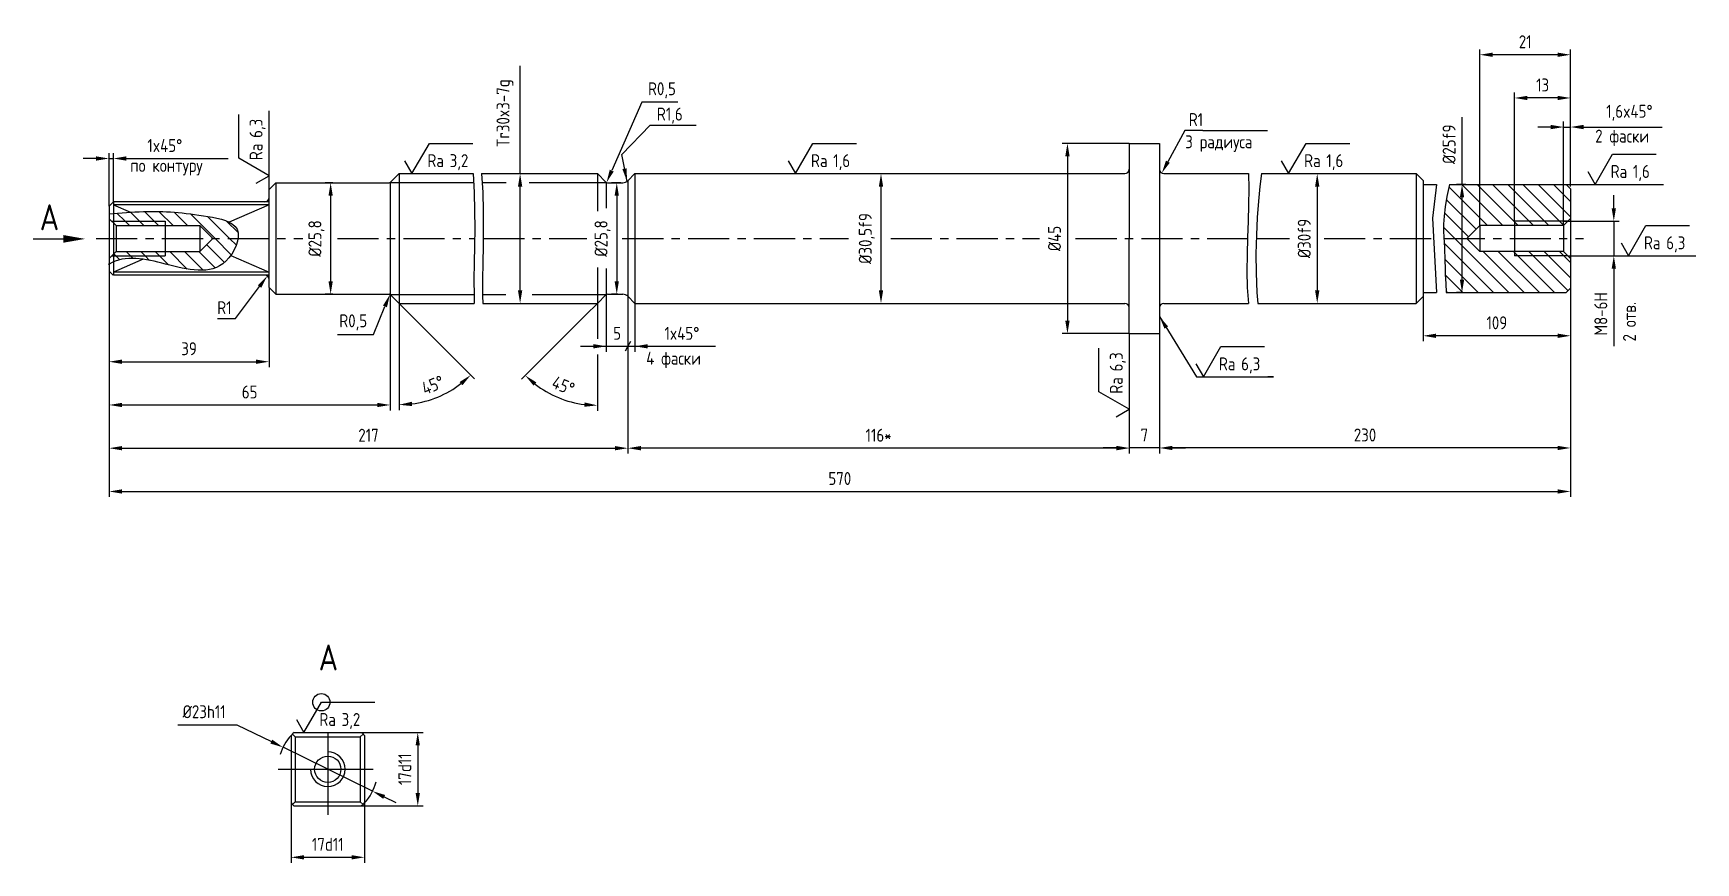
# Model space of a CAD drawing. Header units: millimetres. Extents: x 5258 to 5643, y 651 to 843.
import ezdxf
from ezdxf.enums import TextEntityAlignment as Align

# ---------------------------------------------------------------- set-up
doc = ezdxf.new("R2010")
doc.units = ezdxf.units.MM
doc.header["$LTSCALE"] = 0.6
doc.linetypes.add('CENTER', pattern=[50.8, 31.75, -6.35, 6.35, -6.35])
for name, color, linetype in [('Bord', 1, 'Continuous'), ('Cen', 5, 'CENTER'), ('Cont', 6, 'Continuous'), ('Dim', 7, 'Continuous'), ('HATCH', 2, 'Continuous'), ('Text', 3, 'Continuous'), ('Textb', 6, 'Continuous')]:
    doc.layers.add(name, color=color, linetype=linetype)
doc.styles.add('Style1', font='romans.shx', dxfattribs={"width": 0.8})
doc.dimstyles.new('DIA', dxfattribs={"dimtxt": 3, "dimasz": 3, "dimexe": 0.18, "dimexo": 0.0625, "dimgap": 1, "dimtad": 1, "dimtih": 1, "dimtoh": 1, "dimdec": 1, "dimtxsty": 'Style1', "dimcen": 0, "dimclrt": 3, "dimadec": 0, "dimazin": 0, "dimtfac": 1, "dimtdec": 1, "dimtmove": 0, "dimatfit": 3, "dimfxl": 1, "dimtolj": 1, "dimarcsym": 0})
doc.dimstyles.new('LIN1', dxfattribs={"dimtxt": 3, "dimasz": 3, "dimexe": 1.25, "dimexo": 0, "dimgap": 1.5, "dimtad": 1, "dimdec": 1, "dimdsep": 46, "dimtxsty": 'Style1', "dimcen": 2.5, "dimclrt": 3, "dimadec": 0, "dimazin": 0, "dimtfac": 1, "dimtdec": 1, "dimtmove": 0, "dimatfit": 3, "dimfxl": 1, "dimarcsym": 0})

msp = doc.modelspace()

# ---------------------------------------------------------------- texts
at = {"color": 3, "linetype": 'ByBlock', "char_height": 3, "attachment_point": 5, "style": 'Style1'}
for s, insert in [('5', (5393.27, 773.19)), ('1x45°', (5408.27, 773.19))]:
    msp.add_mtext(s, dxfattribs=dict(at, insert=insert))
at = {"layer": 'Text', "style": 'Style1', "width": 0.8}
for s, p in [('R1,6', (5402.47, 822.39)), ('2 фаски', (5619.58, 817.31)), ('3 радиуса', (5524.72, 815.98)), ('по контуру', (5280.63, 810.52)), ('4 фаски', (5400.01, 765.93))]:
    msp.add_text(s, height=3, dxfattribs=at).set_placement(p)
msp.add_text('2 отв.', height=3, rotation=90, dxfattribs=at).set_placement((5629, 771.31))
at = {"layer": 'Textb', "style": 'Style1', "width": 0.8}
msp.add_attdef('А', text='А', height=6, dxfattribs=at).set_placement((5328.72, 695.22), align=Align.RIGHT)

# ---------------------------------------------------------------- blocks, each defined once
blk = doc.blocks.new('*D7')
at = {"layer": 'Dim', "color": 0, "lineweight": -2, "transparency": 16777216}
for p, q in [((5291.66, 682.67), (5305.28, 682.67)), ((5305.28, 682.67), (5313.27, 678.76)), ((5336.69, 667.29), (5315.97, 677.44)), ((5339.38, 665.97), (5342.08, 664.65))]:
    blk.add_line(p, q, dxfattribs=at)
at = {"layer": 'Dim', "color": 0, "transparency": 16777216}
for points in [[(5313.49, 679.21), (5313.05, 678.31), (5315.97, 677.44)], [(5339.6, 666.42), (5339.16, 665.52), (5336.69, 667.29)]]:
    blk.add_solid(points, dxfattribs=at)
at = {"layer": 'Dim', "color": 3, "transparency": 16777216, "insert": (5297.72, 685.67), "char_height": 3, "attachment_point": 5, "style": 'Style1'}
blk.add_mtext('%%c23h11', dxfattribs=at)
blk = doc.blocks.new('*D8')
at = {"layer": 'Dim', "color": 0, "lineweight": -2, "transparency": 16777216}
for p, q in [((5334.13, 680.87), (5348.4, 680.87)), ((5347.15, 677.87), (5347.15, 666.87)), ((5334.13, 663.87), (5348.4, 663.87))]:
    blk.add_line(p, q, dxfattribs=at)
at = {"layer": 'Dim', "color": 0, "transparency": 16777216}
for points in [[(5346.65, 677.87), (5347.65, 677.87), (5347.15, 680.87)], [(5346.65, 666.87), (5347.65, 666.87), (5347.15, 663.87)]]:
    blk.add_solid(points, dxfattribs=at)
at = {"layer": 'Dim', "color": 3, "transparency": 16777216, "insert": (5344.15, 672.37), "char_height": 3, "attachment_point": 5, "rotation": 90, "style": 'Style1'}
blk.add_mtext('17d11', dxfattribs=at)
blk = doc.blocks.new('*D9')
at = {"layer": 'Dim', "color": 0, "lineweight": -2, "transparency": 16777216}
for p, q in [((5317.83, 664.57), (5317.83, 650.75)), ((5334.83, 664.57), (5334.83, 650.75)), ((5320.83, 652), (5331.83, 652))]:
    blk.add_line(p, q, dxfattribs=at)
at = {"layer": 'Dim', "color": 0, "transparency": 16777216}
for points in [[(5320.83, 652.5), (5320.83, 651.5), (5317.83, 652)], [(5331.83, 652.5), (5331.83, 651.5), (5334.83, 652)]]:
    blk.add_solid(points, dxfattribs=at)
at = {"layer": 'Dim', "color": 3, "transparency": 16777216, "insert": (5326.33, 655), "char_height": 3, "attachment_point": 5, "style": 'Style1'}
blk.add_mtext('17d11', dxfattribs=at)
blk = doc.blocks.new('A$C6CF913E7')
at = {"layer": 'Text'}
blk.add_circle((0, 0), 2, dxfattribs=at)
blk = doc.blocks.new('SHERISO_06')
at = {"layer": 'Text'}
blk.add_line((4.04, 7), (16.39, 7), dxfattribs=at)
blk.add_lwpolyline([(-1.73, 3), (0, 0), (4.04, 7)], dxfattribs=at)
blk.add_blockref('A$C6CF913E7', (4.04, 7))
at = {"layer": 'Text', "style": 'Style1', "width": 0.8}
blk.add_text('Ra', height=3, dxfattribs=at).set_placement((3.58, 1.5))
blk.add_attdef('12,5', (8.73, 1.5), '', height=3, dxfattribs=at)
blk = doc.blocks.new('SHERISO_03')
at = {"layer": 'Text'}
blk.add_line((4.04, 7), (14.12, 7), dxfattribs=at)
blk.add_lwpolyline([(-1.73, 3), (0, 0), (4.04, 7)], dxfattribs=at)
at = {"layer": 'Text', "style": 'Style1', "width": 0.8}
blk.add_text('Ra', height=3, dxfattribs=at).set_placement((3.58, 1.5))
blk.add_attdef('6,3', (8.73, 1.5), '', height=3, dxfattribs=at)
blk = doc.blocks.new('*D10')
at = {"layer": 'Dim', "color": 0, "lineweight": -2, "transparency": 16777216}
for p, q in [((5275.73, 787.58), (5275.73, 735.36)), ((5613.88, 746.67), (5613.88, 735.36)), ((5278.73, 736.61), (5610.88, 736.61))]:
    blk.add_line(p, q, dxfattribs=at)
at = {"layer": 'Dim', "color": 0, "transparency": 16777216}
for points in [[(5278.73, 737.11), (5278.73, 736.11), (5275.73, 736.61)], [(5610.88, 737.11), (5610.88, 736.11), (5613.88, 736.61)]]:
    blk.add_solid(points, dxfattribs=at)
at = {"layer": 'Dim', "color": 3, "transparency": 16777216, "insert": (5444.8, 739.61), "char_height": 3, "attachment_point": 5, "style": 'Style1'}
blk.add_mtext('570', dxfattribs=at)
blk = doc.blocks.new('*D11')
at = {"layer": 'Dim', "color": 0, "lineweight": -2, "transparency": 16777216}
for p, q in [((5518.77, 773.12), (5518.77, 745.42)), ((5613.88, 772.62), (5613.88, 745.42)), ((5610.88, 746.67), (5521.77, 746.67))]:
    blk.add_line(p, q, dxfattribs=at)
at = {"layer": 'Dim', "color": 0, "transparency": 16777216}
for points in [[(5521.77, 747.17), (5521.77, 746.17), (5518.77, 746.67)], [(5610.88, 747.17), (5610.88, 746.17), (5613.88, 746.67)]]:
    blk.add_solid(points, dxfattribs=at)
at = {"layer": 'Dim', "color": 3, "transparency": 16777216, "insert": (5566.32, 749.67), "char_height": 3, "attachment_point": 5, "style": 'Style1'}
blk.add_mtext('230', dxfattribs=at)
blk = doc.blocks.new('*D12')
at = {"layer": 'Dim', "color": 0, "lineweight": -2, "transparency": 16777216}
for p, q in [((5511.77, 817.12), (5496.22, 817.12)), ((5497.47, 814.12), (5497.47, 776.12)), ((5511.77, 773.12), (5496.22, 773.12))]:
    blk.add_line(p, q, dxfattribs=at)
at = {"layer": 'Dim', "color": 0, "transparency": 16777216}
for points in [[(5496.97, 814.12), (5497.97, 814.12), (5497.47, 817.12)], [(5496.97, 776.12), (5497.97, 776.12), (5497.47, 773.12)]]:
    blk.add_solid(points, dxfattribs=at)
at = {"layer": 'Dim', "color": 3, "transparency": 16777216, "insert": (5494.47, 795.12), "char_height": 3, "attachment_point": 5, "rotation": 90, "style": 'Style1'}
blk.add_mtext('%%C45', dxfattribs=at)
blk = doc.blocks.new('*D13')
at = {"layer": 'Dim', "color": 0, "lineweight": -2, "transparency": 16777216}
for p, q in [((5453.58, 810.12), (5455.58, 810.12)), ((5454.33, 807.12), (5454.33, 783.12)), ((5453.58, 780.12), (5455.58, 780.12))]:
    blk.add_line(p, q, dxfattribs=at)
at = {"layer": 'Dim', "color": 0, "transparency": 16777216}
for points in [[(5453.83, 807.12), (5454.83, 807.12), (5454.33, 810.12)], [(5453.83, 783.12), (5454.83, 783.12), (5454.33, 780.12)]]:
    blk.add_solid(points, dxfattribs=at)
at = {"layer": 'Dim', "color": 3, "transparency": 16777216, "insert": (5451.04, 795.12), "char_height": 3, "attachment_point": 5, "rotation": 90, "style": 'Style1'}
blk.add_mtext('%%C30,5f9', dxfattribs=at)
blk = doc.blocks.new('*D14')
at = {"layer": 'Dim', "color": 0, "lineweight": -2, "transparency": 16777216}
for p, q in [((5327.5, 808.03), (5325.74, 808.03)), ((5326.99, 805.03), (5326.99, 785.21)), ((5327.5, 782.21), (5325.74, 782.21))]:
    blk.add_line(p, q, dxfattribs=at)
at = {"layer": 'Dim', "color": 0, "transparency": 16777216}
for points in [[(5326.49, 805.03), (5327.49, 805.03), (5326.99, 808.03)], [(5326.49, 785.21), (5327.49, 785.21), (5326.99, 782.21)]]:
    blk.add_solid(points, dxfattribs=at)
at = {"layer": 'Dim', "color": 3, "transparency": 16777216, "insert": (5323.7, 795.12), "char_height": 3, "attachment_point": 5, "rotation": 90, "style": 'Style1'}
blk.add_mtext('%%C25,8', dxfattribs=at)
blk = doc.blocks.new('*D15')
at = {"layer": 'Dim', "color": 0, "lineweight": -2, "transparency": 16777216}
for p, q in [((5370.83, 810.12), (5370.83, 835.09)), ((5368.52, 810.12), (5372.08, 810.12)), ((5370.83, 783.12), (5370.83, 807.12)), ((5368.52, 780.12), (5372.08, 780.12))]:
    blk.add_line(p, q, dxfattribs=at)
at = {"layer": 'Dim', "color": 0, "transparency": 16777216}
for points in [[(5370.33, 807.12), (5371.33, 807.12), (5370.83, 810.12)], [(5370.33, 783.12), (5371.33, 783.12), (5370.83, 780.12)]]:
    blk.add_solid(points, dxfattribs=at)
at = {"layer": 'Dim', "color": 3, "transparency": 16777216, "insert": (5367.33, 824.1), "char_height": 3, "attachment_point": 5, "rotation": 90, "style": 'Style1'}
blk.add_mtext('Tr30x3-7g', dxfattribs=at)
blk = doc.blocks.new('RAZREZ14')
at = {"layer": 'Text'}
blk.add_lwpolyline([(-12, 0), (-5, 0)], dxfattribs=at)
blk.add_lwpolyline([(-12, 0), (-5, 0)], dxfattribs=at)
blk.add_lwpolyline([(0, 0, 0, 1.76, 0), (-5, 0, 1.76, 1.76, 0)], format="xyseb", dxfattribs=at)
blk.add_lwpolyline([(0, 0, 0, 1.76, 0), (-5, 0, 1.76, 1.76, 0)], format="xyseb", dxfattribs=at)
at = {"layer": 'Textb', "style": 'Style1', "width": 0.8}
blk.add_attdef('A', (-10.5, 2), '', height=6, dxfattribs=at)
blk = doc.blocks.new('*D16')
at = {"layer": 'Dim', "color": 0, "lineweight": -2, "transparency": 16777216}
for q in [(5342.82, 755.42), (5360.28, 762.65)]:
    blk.add_line((5342.82, 780.12), q, dxfattribs=at)
blk.add_arc((5342.82, 780.12), 23.45, 277.3359, 307.6641, dxfattribs=at)
at = {"layer": 'Dim', "color": 0, "transparency": 16777216}
for points in [[(5356.82, 761.93), (5357.48, 761.18), (5359.4, 763.54)], [(5345.85, 756.36), (5345.78, 757.36), (5342.82, 756.67)]]:
    blk.add_solid(points, dxfattribs=at)
at = {"layer": 'Dim', "color": 3, "transparency": 16777216, "insert": (5350.64, 761.23), "char_height": 3, "attachment_point": 5, "rotation": 22.5, "style": 'Style1'}
blk.add_mtext('45°', dxfattribs=at)
blk = doc.blocks.new('*D17')
at = {"layer": 'Dim', "color": 0, "lineweight": -2, "transparency": 16777216}
for p, q in [((5394.14, 808.02), (5391.94, 808.02)), ((5393.19, 805.02), (5393.19, 785.22)), ((5393.46, 782.22), (5391.94, 782.22))]:
    blk.add_line(p, q, dxfattribs=at)
at = {"layer": 'Dim', "color": 0, "transparency": 16777216}
for points in [[(5392.69, 805.02), (5393.69, 805.02), (5393.19, 808.02)], [(5392.69, 785.22), (5393.69, 785.22), (5393.19, 782.22)]]:
    blk.add_solid(points, dxfattribs=at)
at = {"layer": 'Dim', "color": 3, "transparency": 16777216, "insert": (5389.9, 795.12), "char_height": 3, "attachment_point": 5, "rotation": 90, "style": 'Style1'}
blk.add_mtext('%%C25,8', dxfattribs=at)
blk = doc.blocks.new('*D18')
at = {"layer": 'Dim', "color": 0, "lineweight": -2, "transparency": 16777216}
for p, q in [((5395.77, 781.72), (5395.77, 745.37)), ((5511.77, 773.12), (5511.77, 745.37)), ((5508.77, 746.62), (5398.77, 746.62))]:
    blk.add_line(p, q, dxfattribs=at)
at = {"layer": 'Dim', "color": 0, "transparency": 16777216}
for points in [[(5398.77, 747.12), (5398.77, 746.12), (5395.77, 746.62)], [(5508.77, 747.12), (5508.77, 746.12), (5511.77, 746.62)]]:
    blk.add_solid(points, dxfattribs=at)
at = {"layer": 'Dim', "color": 3, "transparency": 16777216, "insert": (5453.77, 749.62), "char_height": 3, "attachment_point": 5, "style": 'Style1'}
blk.add_mtext('116*', dxfattribs=at)
blk = doc.blocks.new('*D19')
at = {"layer": 'Dim', "color": 0, "lineweight": -2, "transparency": 16777216}
for p, q in [((5395.77, 781.72), (5395.77, 745.37)), ((5275.73, 756.62), (5275.73, 745.37)), ((5278.73, 746.62), (5392.77, 746.62))]:
    blk.add_line(p, q, dxfattribs=at)
at = {"layer": 'Dim', "color": 0, "transparency": 16777216}
for points in [[(5278.73, 747.12), (5278.73, 746.12), (5275.73, 746.62)], [(5392.77, 747.12), (5392.77, 746.12), (5395.77, 746.62)]]:
    blk.add_solid(points, dxfattribs=at)
at = {"layer": 'Dim', "color": 3, "transparency": 16777216, "insert": (5335.75, 749.62), "char_height": 3, "attachment_point": 5, "style": 'Style1'}
blk.add_mtext('217', dxfattribs=at)
blk = doc.blocks.new('*D20')
at = {"layer": 'Dim', "color": 0, "lineweight": -2, "transparency": 16777216}
for p, q in [((5340.77, 782.15), (5340.77, 755.37)), ((5275.73, 766.62), (5275.73, 755.37)), ((5278.73, 756.62), (5337.77, 756.62))]:
    blk.add_line(p, q, dxfattribs=at)
at = {"layer": 'Dim', "color": 0, "transparency": 16777216}
for points in [[(5278.73, 757.12), (5278.73, 756.12), (5275.73, 756.62)], [(5337.77, 757.12), (5337.77, 756.12), (5340.77, 756.62)]]:
    blk.add_solid(points, dxfattribs=at)
at = {"layer": 'Dim', "color": 3, "transparency": 16777216, "insert": (5308.25, 759.62), "char_height": 3, "attachment_point": 5, "style": 'Style1'}
blk.add_mtext('65', dxfattribs=at)
blk = doc.blocks.new('*D21')
at = {"layer": 'Dim', "color": 0, "lineweight": -2, "transparency": 16777216}
for p, q in [((5275.73, 787.58), (5275.73, 765.37)), ((5312.73, 783.81), (5312.73, 765.37)), ((5278.73, 766.62), (5309.73, 766.62))]:
    blk.add_line(p, q, dxfattribs=at)
at = {"layer": 'Dim', "color": 0, "transparency": 16777216}
for points in [[(5278.73, 767.12), (5278.73, 766.12), (5275.73, 766.62)], [(5309.73, 767.12), (5309.73, 766.12), (5312.73, 766.62)]]:
    blk.add_solid(points, dxfattribs=at)
at = {"layer": 'Dim', "color": 3, "transparency": 16777216, "insert": (5294.23, 769.62), "char_height": 3, "attachment_point": 5, "style": 'Style1'}
blk.add_mtext('39', dxfattribs=at)
blk = doc.blocks.new('*D22')
at = {"layer": 'Dim', "color": 0, "lineweight": -2, "transparency": 16777216}
for p, q in [((5511.77, 773.12), (5511.77, 745.42)), ((5518.77, 773.12), (5518.77, 745.42)), ((5508.77, 746.67), (5505.77, 746.67)), ((5518.77, 746.67), (5511.77, 746.67)), ((5521.77, 746.67), (5524.77, 746.67))]:
    blk.add_line(p, q, dxfattribs=at)
at = {"layer": 'Dim', "color": 0, "transparency": 16777216}
for points in [[(5508.77, 747.17), (5508.77, 746.17), (5511.77, 746.67)], [(5521.77, 747.17), (5521.77, 746.17), (5518.77, 746.67)]]:
    blk.add_solid(points, dxfattribs=at)
at = {"layer": 'Dim', "color": 3, "transparency": 16777216, "insert": (5515.27, 749.67), "char_height": 3, "attachment_point": 5, "style": 'Style1'}
blk.add_mtext('7', dxfattribs=at)
blk = doc.blocks.new('*D23')
at = {"layer": 'Dim', "color": 0, "lineweight": -2, "transparency": 16777216}
for p, q in [((5272.73, 813.62), (5269.73, 813.62)), ((5275.73, 802.62), (5275.73, 814.87)), ((5275.73, 813.62), (5276.73, 813.62)), ((5276.73, 803.62), (5276.73, 814.87)), ((5279.73, 813.62), (5294.53, 813.62))]:
    blk.add_line(p, q, dxfattribs=at)
at = {"layer": 'Dim', "color": 0, "transparency": 16777216}
for points in [[(5272.73, 814.12), (5272.73, 813.12), (5275.73, 813.62)], [(5279.73, 814.12), (5279.73, 813.12), (5276.73, 813.62)]]:
    blk.add_solid(points, dxfattribs=at)
at = {"layer": 'Dim', "color": 3, "transparency": 16777216, "insert": (5288.63, 816.62), "char_height": 3, "attachment_point": 5, "style": 'Style1'}
blk.add_mtext('1x45%%D', dxfattribs=at)
blk = doc.blocks.new('*D24')
at = {"layer": 'Dim', "color": 0, "lineweight": -2, "transparency": 16777216}
for p, q in [((5588.77, 807.62), (5588.77, 823.22)), ((5589.65, 807.62), (5587.52, 807.62)), ((5588.77, 785.62), (5588.77, 804.62)), ((5588.84, 782.62), (5587.52, 782.62))]:
    blk.add_line(p, q, dxfattribs=at)
at = {"layer": 'Dim', "color": 0, "transparency": 16777216}
for points in [[(5588.27, 804.62), (5589.27, 804.62), (5588.77, 807.62)], [(5588.27, 785.62), (5589.27, 785.62), (5588.77, 782.62)]]:
    blk.add_solid(points, dxfattribs=at)
at = {"layer": 'Dim', "color": 3, "transparency": 16777216, "insert": (5585.77, 816.92), "char_height": 3, "attachment_point": 5, "rotation": 90, "style": 'Style1'}
blk.add_mtext('%%C25f9', dxfattribs=at)
blk = doc.blocks.new('*D25')
at = {"layer": 'Dim', "color": 0, "lineweight": -2, "transparency": 16777216}
for p, q in [((5554.51, 810.12), (5556.51, 810.12)), ((5555.26, 807.12), (5555.26, 783.12)), ((5554.51, 780.12), (5556.51, 780.12))]:
    blk.add_line(p, q, dxfattribs=at)
at = {"layer": 'Dim', "color": 0, "transparency": 16777216}
for points in [[(5554.76, 807.12), (5555.76, 807.12), (5555.26, 810.12)], [(5554.76, 783.12), (5555.76, 783.12), (5555.26, 780.12)]]:
    blk.add_solid(points, dxfattribs=at)
at = {"layer": 'Dim', "color": 3, "transparency": 16777216, "insert": (5552.26, 795.12), "char_height": 3, "attachment_point": 5, "rotation": 90, "style": 'Style1'}
blk.add_mtext('%%C30f9', dxfattribs=at)
blk = doc.blocks.new('*D26')
at = {"layer": 'Dim', "color": 0, "lineweight": -2, "transparency": 16777216}
for p, q in [((5609.28, 820.9), (5606.28, 820.9)), ((5612.28, 798.12), (5612.28, 822.15)), ((5612.28, 820.9), (5613.88, 820.9)), ((5613.88, 807.12), (5613.88, 822.15)), ((5616.88, 820.9), (5635.05, 820.9))]:
    blk.add_line(p, q, dxfattribs=at)
at = {"layer": 'Dim', "color": 0, "transparency": 16777216}
for points in [[(5609.28, 821.4), (5609.28, 820.4), (5612.28, 820.9)], [(5616.88, 821.4), (5616.88, 820.4), (5613.88, 820.9)]]:
    blk.add_solid(points, dxfattribs=at)
at = {"layer": 'Dim', "color": 3, "transparency": 16777216, "insert": (5627.49, 824.19), "char_height": 3, "attachment_point": 5, "style": 'Style1'}
blk.add_mtext('1,6x45%%D', dxfattribs=at)
blk = doc.blocks.new('*D27')
at = {"layer": 'Dim', "color": 0, "lineweight": -2, "transparency": 16777216}
for p, q in [((5600.88, 799.12), (5600.88, 828.87)), ((5610.88, 827.62), (5603.88, 827.62)), ((5613.88, 817.62), (5613.88, 828.87))]:
    blk.add_line(p, q, dxfattribs=at)
at = {"layer": 'Dim', "color": 0, "transparency": 16777216}
for points in [[(5603.88, 828.12), (5603.88, 827.12), (5600.88, 827.62)], [(5610.88, 828.12), (5610.88, 827.12), (5613.88, 827.62)]]:
    blk.add_solid(points, dxfattribs=at)
at = {"layer": 'Dim', "color": 3, "transparency": 16777216, "insert": (5607.41, 830.62), "char_height": 3, "attachment_point": 5, "style": 'Style1'}
blk.add_mtext('13', dxfattribs=at)
blk = doc.blocks.new('*D28')
at = {"layer": 'Dim', "color": 0, "lineweight": -2, "transparency": 16777216}
for p, q in [((5592.88, 798.12), (5592.88, 838.87)), ((5613.88, 827.62), (5613.88, 838.87)), ((5610.88, 837.62), (5595.88, 837.62))]:
    blk.add_line(p, q, dxfattribs=at)
at = {"layer": 'Dim', "color": 0, "transparency": 16777216}
for points in [[(5595.88, 838.12), (5595.88, 837.12), (5592.88, 837.62)], [(5610.88, 838.12), (5610.88, 837.12), (5613.88, 837.62)]]:
    blk.add_solid(points, dxfattribs=at)
at = {"layer": 'Dim', "color": 3, "transparency": 16777216, "insert": (5603.38, 840.62), "char_height": 3, "attachment_point": 5, "style": 'Style1'}
blk.add_mtext('21', dxfattribs=at)
blk = doc.blocks.new('*D29')
at = {"layer": 'Dim', "color": 0, "lineweight": -2, "transparency": 16777216}
for p, q in [((5623.88, 802.12), (5623.88, 805.12)), ((5612.28, 799.12), (5625.13, 799.12)), ((5623.88, 799.12), (5623.88, 791.12)), ((5613.28, 791.12), (5625.13, 791.12)), ((5623.88, 788.12), (5623.88, 770.23))]:
    blk.add_line(p, q, dxfattribs=at)
at = {"layer": 'Dim', "color": 0, "transparency": 16777216}
for points in [[(5623.38, 802.12), (5624.38, 802.12), (5623.88, 799.12)], [(5623.38, 788.12), (5624.38, 788.12), (5623.88, 791.12)]]:
    blk.add_solid(points, dxfattribs=at)
at = {"layer": 'Dim', "color": 3, "transparency": 16777216, "insert": (5620.88, 777.68), "char_height": 3, "attachment_point": 5, "rotation": 90, "style": 'Style1'}
blk.add_mtext('M8-6H', dxfattribs=at)
blk = doc.blocks.new('*D30')
at = {"layer": 'Dim', "color": 0, "lineweight": -2, "transparency": 16777216}
for p, q in [((5579.77, 781.72), (5579.77, 771.37)), ((5613.88, 783.62), (5613.88, 771.37)), ((5610.88, 772.62), (5582.77, 772.62))]:
    blk.add_line(p, q, dxfattribs=at)
at = {"layer": 'Dim', "color": 0, "transparency": 16777216}
for points in [[(5582.77, 773.12), (5582.77, 772.12), (5579.77, 772.62)], [(5610.88, 773.12), (5610.88, 772.12), (5613.88, 772.62)]]:
    blk.add_solid(points, dxfattribs=at)
at = {"layer": 'Dim', "color": 3, "transparency": 16777216, "insert": (5596.82, 775.62), "char_height": 3, "attachment_point": 5, "style": 'Style1'}
blk.add_mtext('109', dxfattribs=at)
blk = doc.blocks.new('*D33')
at = {"layer": 'Dim', "color": 0, "lineweight": -2, "transparency": 16777216}
for p, q in [((5305.01, 776.62), (5310.53, 784.02)), ((5300.81, 776.62), (5305.01, 776.62))]:
    blk.add_line(p, q, dxfattribs=at)
at = {"layer": 'Dim', "color": 0, "transparency": 16777216}
blk.add_solid([(5310.13, 784.31), (5310.93, 783.72), (5312.32, 786.42)], dxfattribs=at)
at = {"layer": 'Dim', "color": 3, "transparency": 16777216, "insert": (5302.41, 779.12), "char_height": 3, "attachment_point": 5, "style": 'Style1'}
blk.add_mtext('\\A1;R1', dxfattribs=at)
blk = doc.blocks.new('*D34')
at = {"layer": 'Dim', "color": 0, "lineweight": -2, "transparency": 16777216}
for p, q in [((5386.04, 777.45), (5371.14, 762.55)), ((5388.71, 768.26), (5388.71, 755.27))]:
    blk.add_line(p, q, dxfattribs=at)
blk.add_arc((5388.71, 780.12), 23.6, 232.2897, 262.7103, dxfattribs=at)
at = {"layer": 'Dim', "color": 0, "transparency": 16777216}
for points in [[(5373.95, 761.08), (5374.61, 761.83), (5372.03, 763.43)], [(5385.75, 757.21), (5385.68, 756.21), (5388.71, 756.52)]]:
    blk.add_solid(points, dxfattribs=at)
at = {"layer": 'Dim', "color": 3, "transparency": 16777216, "insert": (5380.83, 761.09), "char_height": 3, "attachment_point": 5, "rotation": 337.5, "style": 'Style1'}
blk.add_mtext('45°', dxfattribs=at)
blk = doc.blocks.new('*D35')
at = {"layer": 'Dim', "color": 0, "lineweight": -2, "transparency": 16777216}
for p, q in [((5336.88, 772.94), (5339.56, 779.4)), ((5328.56, 772.94), (5336.88, 772.94))]:
    blk.add_line(p, q, dxfattribs=at)
at = {"layer": 'Dim', "color": 0, "transparency": 16777216}
blk.add_solid([(5339.1, 779.59), (5340.02, 779.21), (5340.71, 782.17)], dxfattribs=at)
at = {"layer": 'Dim', "color": 3, "transparency": 16777216, "insert": (5332.22, 775.73), "char_height": 3, "attachment_point": 5, "style": 'Style1'}
blk.add_mtext('\\A1;R0,5', dxfattribs=at)
blk = doc.blocks.new('*D36')
at = {"layer": 'Dim', "color": 0, "lineweight": -2, "transparency": 16777216}
for p, q in [((5399, 826.62), (5392.03, 810.81)), ((5407.31, 826.62), (5399, 826.62))]:
    blk.add_line(p, q, dxfattribs=at)
at = {"layer": 'Dim', "color": 0, "transparency": 16777216}
blk.add_solid([(5391.57, 811.01), (5392.48, 810.6), (5390.82, 808.06)], dxfattribs=at)
at = {"layer": 'Dim', "color": 3, "transparency": 16777216, "insert": (5403.65, 829.4), "char_height": 3, "attachment_point": 5, "style": 'Style1'}
blk.add_mtext('\\A1;R0,5', dxfattribs=at)
blk = doc.blocks.new('*D37')
at = {"layer": 'Dim', "color": 0, "lineweight": -2, "transparency": 16777216}
for p, q in [((5524.6, 820.12), (5520.71, 812.88)), ((5528.8, 820.12), (5524.6, 820.12))]:
    blk.add_line(p, q, dxfattribs=at)
at = {"layer": 'Dim', "color": 0, "transparency": 16777216}
blk.add_solid([(5520.27, 813.12), (5521.15, 812.64), (5519.29, 810.24)], dxfattribs=at)
at = {"layer": 'Dim', "color": 3, "transparency": 16777216, "insert": (5527.2, 822.62), "char_height": 3, "attachment_point": 5, "style": 'Style1'}
blk.add_mtext('\\A1;R1', dxfattribs=at)

# ---------------------------------------------------------------- dimensions: what is measured, and where the dimension line sits
at = {"layer": 'Dim'}
for base, p1, p2, picture, middle in [((5592.88, 837.62), (5613.88, 827.62), (5592.88, 798.12), '*D28', (5603.38, 840.62)), ((5340.77, 756.62), (5275.73, 766.62), (5340.77, 782.15), '*D20', (5308.25, 759.62)), ((5511.77, 746.67), (5518.77, 773.12), (5511.77, 773.12), '*D22', (5515.27, 749.67))]:
    dim = msp.add_linear_dim(base=base, p1=p1, p2=p2, dimstyle='LIN1', dxfattribs=at)
    dim.commit()
    dim.dimension.update_dxf_attribs({"geometry": picture, "text_midpoint": middle})
for base, p1, p2, angle, text, picture, middle in [((5370.83, 810.12), (5368.52, 780.12), (5368.52, 810.12), 90, 'Tr30x3-7g', '*D15', (5370.83, 824.1)), ((5588.77, 782.62), (5589.65, 807.62), (5588.84, 782.62), 90, '%%C<>f9', '*D24', (5588.77, 816.92)), ((5623.88, 791.12), (5612.28, 799.12), (5613.28, 791.12), 270, 'M8-6H', '*D29', (5623.88, 777.68))]:
    dim = msp.add_linear_dim(base=base, p1=p1, p2=p2, angle=angle, text=text, dimstyle='LIN1', dxfattribs=at)
    dim.commit()
    dim.dimension.update_dxf_attribs({"geometry": picture, "text_midpoint": middle, "dimtype": 160})
for center, mpoint, picture, middle in [((5391.02, 808.52), (5390.82, 808.06), '*D36', (5399, 826.62)), ((5519.77, 811.12), (5519.29, 810.24), '*D37', (5524.6, 820.12)), ((5311.73, 785.62), (5312.32, 786.42), '*D33', (5305.01, 776.62)), ((5340.52, 781.71), (5340.71, 782.17), '*D35', (5336.88, 772.94))]:
    dim = msp.add_radius_dim(center=center, mpoint=mpoint, dimstyle='DIA', override={"dimtmove": 1}, dxfattribs=at)
    dim.commit()
    dim.dimension.update_dxf_attribs({"geometry": picture, "text_midpoint": middle, "dimtype": 164})
dim = msp.add_linear_dim(base=(5600.88, 827.62), p1=(5613.88, 817.62), p2=(5600.88, 799.12), dimstyle='LIN1', dxfattribs=at)
dim.commit()
dim.dimension.update_dxf_attribs({"geometry": '*D27', "text_midpoint": (5607.41, 827.62), "dimtype": 160})
for base, p1, p2, text, picture, middle in [((5613.88, 820.9), (5612.28, 798.12), (5613.88, 807.12), '1,6x45%%D', '*D26', (5627.49, 820.9)), ((5276.73, 813.62), (5275.73, 802.62), (5276.73, 803.62), '<>x45%%D', '*D23', (5288.63, 813.62))]:
    dim = msp.add_linear_dim(base=base, p1=p1, p2=p2, text=text, dimstyle='LIN1', dxfattribs=at)
    dim.commit()
    dim.dimension.update_dxf_attribs({"geometry": picture, "text_midpoint": middle, "dimtype": 160})
for base, p1, p2, text, picture, middle in [((5497.47, 773.12), (5511.77, 817.12), (5511.77, 773.12), '%%C45', '*D12', (5494.47, 795.12)), ((5326.99, 782.21), (5327.5, 808.03), (5327.5, 782.21), '%%C25,8', '*D14', (5323.7, 795.12)), ((5393.19, 782.22), (5394.14, 808.02), (5393.46, 782.22), '%%C25,8', '*D17', (5389.9, 795.12)), ((5454.33, 780.12), (5453.58, 810.12), (5453.58, 780.12), '%%C30,5f9', '*D13', (5451.04, 795.12)), ((5555.26, 780.12), (5554.51, 810.12), (5554.51, 780.12), '%%C30f9', '*D25', (5552.26, 795.12)), ((5347.15, 663.87), (5334.13, 680.87), (5334.13, 663.87), '<>d11', '*D8', (5344.15, 672.37))]:
    dim = msp.add_linear_dim(base=base, p1=p1, p2=p2, angle=90, text=text, dimstyle='LIN1', dxfattribs=at)
    dim.commit()
    dim.dimension.update_dxf_attribs({"geometry": picture, "text_midpoint": middle})
dim = msp.add_angular_dim_2l(base=(5348.89, 757.47), line1=((5342.82, 810.12), (5342.82, 780.12)), line2=((5342.82, 780.12), (5340.87, 782.07)), dimstyle='LIN1', override={"dimadec": 1, "dimazin": 2}, dxfattribs=at)
dim.commit()
dim.dimension.update_dxf_attribs({"geometry": '*D16', "text_midpoint": (5350.64, 761.23)})
dim = msp.add_linear_dim(base=(5613.88, 736.61), p1=(5275.73, 787.58), p2=(5613.88, 746.67), text='570', dimstyle='LIN1', override={"dimdec": 0}, dxfattribs=at)
dim.commit()
dim.dimension.update_dxf_attribs({"geometry": '*D10', "text_midpoint": (5444.8, 739.61)})
for base, p1, p2, text, picture, middle in [((5312.73, 766.62), (5275.73, 787.58), (5312.73, 783.81), '39', '*D21', (5294.23, 769.62)), ((5395.77, 746.62), (5275.73, 756.62), (5395.77, 781.72), '217', '*D19', (5335.75, 749.62)), ((5395.77, 746.62), (5511.77, 773.12), (5395.77, 781.72), '<>*', '*D18', (5453.77, 749.62)), ((5579.77, 772.62), (5613.88, 783.62), (5579.77, 781.72), '109', '*D30', (5596.82, 775.62)), ((5518.77, 746.67), (5613.88, 772.62), (5518.77, 773.12), '230', '*D11', (5566.32, 749.67)), ((5334.83, 652), (5317.83, 664.57), (5334.83, 664.57), '<>d11', '*D9', (5326.33, 655))]:
    dim = msp.add_linear_dim(base=base, p1=p1, p2=p2, text=text, dimstyle='LIN1', dxfattribs=at)
    dim.commit()
    dim.dimension.update_dxf_attribs({"geometry": picture, "text_midpoint": middle})
dim = msp.add_angular_dim_2l(base=(5376.91, 759.68), line1=((5388.71, 780.12), (5386.04, 777.45)), line2=((5388.71, 780.12), (5388.71, 768.26)), dimstyle='LIN1', dxfattribs=at)
dim.commit()
dim.dimension.update_dxf_attribs({"geometry": '*D34', "text_midpoint": (5380.83, 761.09)})
dim = msp.add_diameter_dim_2p(p1=(5336.69, 667.29), p2=(5315.97, 677.44), text='%%c23h11', dimstyle='LIN1', override={"dimtoh": 1}, dxfattribs=at)
dim.commit()
dim.dimension.update_dxf_attribs({"geometry": '*D7', "text_midpoint": (5297.72, 682.67), "dimtype": 163})

# ---------------------------------------------------------------- hatches: boundary and pattern name
at = {"layer": 'HATCH'}
h = msp.add_hatch(dxfattribs=at)
h.set_pattern_fill('ANSI31', color=256, scale=20, angle=90, style=0)
h.set_pattern_definition([(135, (2217.2369, -632.7556), (-1.767767, -1.767767), [])])
h.paths.add_polyline_path([(5600.88, 798.12), (5600.88, 799.12), (5613.28, 799.12), (5613.88, 799.72), (5613.88, 806.62), (5612.88, 807.62), (5585.84, 807.62), (5585.24, 804.84), (5584.83, 802.41), (5584.6, 800.28), (5584.49, 798.43), (5584.48, 796.82), (5584.53, 795.4), (5584.55, 795.12), (5589.88, 795.12), (5592.88, 798.12)])
h.paths.add_polyline_path([(5600.88, 799.12), (5600.88, 798.12), (5612.28, 798.12), (5613.28, 799.12)], flags=16)
h.paths.add_polyline_path([(5613.28, 791.12), (5612.28, 792.12), (5600.88, 792.12), (5600.88, 791.12)], flags=16)
h.paths.add_polyline_path([(5600.88, 791.12), (5600.88, 792.12), (5592.88, 792.12), (5589.88, 795.12), (5584.55, 795.12), (5584.61, 794.16), (5584.69, 793.04), (5584.74, 792), (5584.77, 790.96), (5584.8, 789.81), (5584.83, 788.46), (5584.89, 786.8), (5584.99, 784.73), (5585.11, 782.62), (5612.88, 782.62), (5613.88, 783.62), (5613.88, 790.52), (5613.28, 791.12)])
h = msp.add_hatch(dxfattribs=at)
h.set_pattern_fill('ANSI31', color=256, scale=0.75, angle=90, style=0)
edge = h.paths.add_edge_path()
edge.add_spline(control_points=[(5294.17, 800.85), (5292.78, 801.02), (5291.43, 801.15), (5290.12, 801.24)], knot_values=[14.709145, 14.709145, 14.709145, 14.709145, 18.809222, 18.809222, 18.809222, 18.809222], degree=3, periodic=0)
edge.add_spline(control_points=[(5290.12, 801.24), (5288.49, 801.35), (5286.89, 801.4), (5285.27, 801.39)], knot_values=[9.622255, 9.622255, 9.622255, 9.622255, 14.709145, 14.709145, 14.709145, 14.709145], degree=3, periodic=0)
edge.add_spline(control_points=[(5285.27, 801.39), (5284.73, 801.38), (5283.44, 801.36), (5282.13, 801.3), (5281.35, 801.25)], knot_values=[5.594628, 5.594628, 5.594628, 5.594628, 7.271359, 9.622255, 9.622255, 9.622255, 9.622255], degree=3, periodic=0)
edge.add_spline(control_points=[(5281.35, 801.25), (5281.12, 801.24), (5280.89, 801.23), (5280.67, 801.21)], knot_values=[4.906507, 4.906507, 4.906507, 4.906507, 5.594628, 5.594628, 5.594628, 5.594628], degree=3, periodic=0)
edge.add_spline(control_points=[(5280.67, 801.21), (5279.37, 801.13), (5278.05, 801.03), (5276.73, 800.92)], knot_values=[0.988386, 0.988386, 0.988386, 0.988386, 4.906507, 4.906507, 4.906507, 4.906507], degree=3, periodic=0)
edge.add_line((5276.73, 800.92), (5276.73, 799.1))
edge.add_line((5276.73, 799.1), (5288.73, 799.1))
edge.add_line((5288.73, 799.1), (5288.73, 798.1))
edge.add_line((5288.73, 798.1), (5296.73, 798.1))
edge.add_line((5296.73, 798.1), (5299.72, 795.11))
edge.add_line((5299.72, 795.11), (5305.57, 795.11))
edge.add_spline(control_points=[(5305.57, 795.11), (5305.58, 795.17), (5305.59, 795.23), (5305.6, 795.29)], knot_values=[32.468348, 32.468348, 32.468348, 32.468348, 32.648082, 32.648082, 32.648082, 32.648082], degree=3, periodic=0)
edge.add_spline(control_points=[(5305.6, 795.29), (5305.6, 795.32), (5305.6, 795.35), (5305.6, 795.38)], knot_values=[32.377873, 32.377873, 32.377873, 32.377873, 32.468348, 32.468348, 32.468348, 32.468348], degree=3, periodic=0)
edge.add_spline(control_points=[(5305.6, 795.38), (5305.61, 795.47), (5305.62, 795.55), (5305.62, 795.63)], knot_values=[32.12101, 32.12101, 32.12101, 32.12101, 32.377873, 32.377873, 32.377873, 32.377873], degree=3, periodic=0)
edge.add_spline(control_points=[(5305.62, 795.63), (5305.62, 795.7), (5305.62, 795.76), (5305.62, 795.83)], knot_values=[31.919833, 31.919833, 31.919833, 31.919833, 32.12101, 32.12101, 32.12101, 32.12101], degree=3, periodic=0)
edge.add_spline(control_points=[(5305.62, 795.83), (5305.62, 795.86), (5305.62, 795.9), (5305.62, 795.94)], knot_values=[31.798475, 31.798475, 31.798475, 31.798475, 31.919833, 31.919833, 31.919833, 31.919833], degree=3, periodic=0)
edge.add_spline(control_points=[(5305.62, 795.94), (5305.62, 795.98), (5305.62, 796.03), (5305.61, 796.07)], knot_values=[31.658931, 31.658931, 31.658931, 31.658931, 31.798475, 31.798475, 31.798475, 31.798475], degree=3, periodic=0)
edge.add_spline(control_points=[(5305.61, 796.07), (5305.61, 796.11), (5305.61, 796.14), (5305.61, 796.18)], knot_values=[31.542963, 31.542963, 31.542963, 31.542963, 31.658931, 31.658931, 31.658931, 31.658931], degree=3, periodic=0)
edge.add_spline(control_points=[(5305.61, 796.18), (5305.6, 796.23), (5305.6, 796.29), (5305.59, 796.34)], knot_values=[31.365368, 31.365368, 31.365368, 31.365368, 31.542963, 31.542963, 31.542963, 31.542963], degree=3, periodic=0)
edge.add_spline(control_points=[(5305.59, 796.34), (5305.58, 796.38), (5305.58, 796.43), (5305.57, 796.47)], knot_values=[31.218625, 31.218625, 31.218625, 31.218625, 31.365368, 31.365368, 31.365368, 31.365368], degree=3, periodic=0)
edge.add_spline(control_points=[(5305.57, 796.47), (5305.56, 796.5), (5305.56, 796.54), (5305.55, 796.57)], knot_values=[31.10815, 31.10815, 31.10815, 31.10815, 31.218625, 31.218625, 31.218625, 31.218625], degree=3, periodic=0)
edge.add_spline(control_points=[(5305.55, 796.57), (5305.54, 796.61), (5305.53, 796.65), (5305.52, 796.69)], knot_values=[30.964624, 30.964624, 30.964624, 30.964624, 31.10815, 31.10815, 31.10815, 31.10815], degree=3, periodic=0)
edge.add_spline(control_points=[(5305.52, 796.69), (5305.51, 796.74), (5305.5, 796.78), (5305.49, 796.82)], knot_values=[30.813654, 30.813654, 30.813654, 30.813654, 30.964624, 30.964624, 30.964624, 30.964624], degree=3, periodic=0)
edge.add_spline(control_points=[(5305.49, 796.82), (5305.48, 796.85), (5305.47, 796.88), (5305.46, 796.91)], knot_values=[30.70687, 30.70687, 30.70687, 30.70687, 30.813654, 30.813654, 30.813654, 30.813654], degree=3, periodic=0)
edge.add_spline(control_points=[(5305.46, 796.91), (5305.45, 796.95), (5305.44, 796.99), (5305.42, 797.03)], knot_values=[30.55731, 30.55731, 30.55731, 30.55731, 30.70687, 30.70687, 30.70687, 30.70687], degree=3, periodic=0)
edge.add_spline(control_points=[(5305.42, 797.03), (5305.41, 797.06), (5305.4, 797.08), (5305.39, 797.1)], knot_values=[30.466521, 30.466521, 30.466521, 30.466521, 30.55731, 30.55731, 30.55731, 30.55731], degree=3, periodic=0)
edge.add_spline(control_points=[(5305.39, 797.1), (5305.37, 797.15), (5305.36, 797.19), (5305.34, 797.23)], knot_values=[30.304935, 30.304935, 30.304935, 30.304935, 30.466521, 30.466521, 30.466521, 30.466521], degree=3, periodic=0)
edge.add_spline(control_points=[(5305.34, 797.23), (5305.33, 797.24), (5305.33, 797.25), (5305.32, 797.26), (5305.32, 797.26)], knot_values=[30.26274, 30.26274, 30.26274, 30.26274, 30.281284, 30.304935, 30.304935, 30.304935, 30.304935], degree=3, periodic=0)
edge.add_spline(control_points=[(5305.32, 797.26), (5305.3, 797.32), (5305.27, 797.37), (5305.24, 797.42)], knot_values=[30.059803, 30.059803, 30.059803, 30.059803, 30.26274, 30.26274, 30.26274, 30.26274], degree=3, periodic=0)
edge.add_spline(control_points=[(5305.24, 797.42), (5305.23, 797.43), (5305.23, 797.44), (5305.22, 797.45)], knot_values=[30.00798, 30.00798, 30.00798, 30.00798, 30.059803, 30.059803, 30.059803, 30.059803], degree=3, periodic=0)
edge.add_spline(control_points=[(5305.22, 797.45), (5305.19, 797.5), (5305.16, 797.55), (5305.13, 797.6)], knot_values=[29.807272, 29.807272, 29.807272, 29.807272, 30.00798, 30.00798, 30.00798, 30.00798], degree=3, periodic=0)
edge.add_spline(control_points=[(5305.13, 797.6), (5305.11, 797.62), (5305.1, 797.64), (5305.08, 797.66)], knot_values=[29.712481, 29.712481, 29.712481, 29.712481, 29.807272, 29.807272, 29.807272, 29.807272], degree=3, periodic=0)
edge.add_spline(control_points=[(5305.08, 797.66), (5305.06, 797.7), (5305.03, 797.74), (5305, 797.77)], knot_values=[29.553469, 29.553469, 29.553469, 29.553469, 29.712481, 29.712481, 29.712481, 29.712481], degree=3, periodic=0)
edge.add_spline(control_points=[(5305, 797.77), (5304.98, 797.8), (5304.97, 797.82), (5304.95, 797.84)], knot_values=[29.456084, 29.456084, 29.456084, 29.456084, 29.553469, 29.553469, 29.553469, 29.553469], degree=3, periodic=0)
edge.add_spline(control_points=[(5304.95, 797.84), (5304.91, 797.89), (5304.86, 797.94), (5304.82, 797.98)], knot_values=[29.229188, 29.229188, 29.229188, 29.229188, 29.456084, 29.456084, 29.456084, 29.456084], degree=3, periodic=0)
edge.add_spline(control_points=[(5304.82, 797.98), (5304.8, 798), (5304.79, 798.01), (5304.78, 798.03)], knot_values=[29.161971, 29.161971, 29.161971, 29.161971, 29.229188, 29.229188, 29.229188, 29.229188], degree=3, periodic=0)
edge.add_spline(control_points=[(5304.78, 798.03), (5304.74, 798.07), (5304.7, 798.1), (5304.66, 798.14)], knot_values=[28.97353, 28.97353, 28.97353, 28.97353, 29.161971, 29.161971, 29.161971, 29.161971], degree=3, periodic=0)
edge.add_spline(control_points=[(5304.66, 798.14), (5304.64, 798.15), (5304.63, 798.17), (5304.61, 798.18)], knot_values=[28.904307, 28.904307, 28.904307, 28.904307, 28.97353, 28.97353, 28.97353, 28.97353], degree=3, periodic=0)
edge.add_spline(control_points=[(5304.61, 798.18), (5304.56, 798.23), (5304.5, 798.28), (5304.44, 798.33)], knot_values=[28.651804, 28.651804, 28.651804, 28.651804, 28.904307, 28.904307, 28.904307, 28.904307], degree=3, periodic=0)
edge.add_spline(control_points=[(5304.44, 798.33), (5304.43, 798.34), (5304.42, 798.34), (5304.41, 798.35)], knot_values=[28.61182, 28.61182, 28.61182, 28.61182, 28.651804, 28.651804, 28.651804, 28.651804], degree=3, periodic=0)
edge.add_spline(control_points=[(5304.41, 798.35), (5304.33, 798.41), (5304.24, 798.48), (5304.16, 798.53)], knot_values=[28.268147, 28.268147, 28.268147, 28.268147, 28.61182, 28.61182, 28.61182, 28.61182], degree=3, periodic=0)
edge.add_spline(control_points=[(5304.16, 798.53), (5304.14, 798.54), (5304.13, 798.55), (5304.12, 798.56)], knot_values=[28.226198, 28.226198, 28.226198, 28.226198, 28.268147, 28.268147, 28.268147, 28.268147], degree=3, periodic=0)
edge.add_spline(control_points=[(5304.12, 798.56), (5304.05, 798.6), (5303.97, 798.65), (5303.9, 798.7)], knot_values=[27.944099, 27.944099, 27.944099, 27.944099, 28.226198, 28.226198, 28.226198, 28.226198], degree=3, periodic=0)
edge.add_spline(control_points=[(5303.9, 798.7), (5303.89, 798.7), (5303.89, 798.7), (5303.88, 798.7)], knot_values=[27.930676, 27.930676, 27.930676, 27.930676, 27.944099, 27.944099, 27.944099, 27.944099], degree=3, periodic=0)
edge.add_spline(control_points=[(5303.88, 798.7), (5303.76, 798.78), (5303.63, 798.85), (5303.49, 798.92)], knot_values=[27.471528, 27.471528, 27.471528, 27.471528, 27.930676, 27.930676, 27.930676, 27.930676], degree=3, periodic=0)
edge.add_spline(control_points=[(5303.49, 798.92), (5303.49, 798.92), (5303.49, 798.92), (5303.49, 798.92)], knot_values=[27.471524, 27.471524, 27.471524, 27.471524, 27.471528, 27.471528, 27.471528, 27.471528], degree=3, periodic=0)
edge.add_spline(control_points=[(5303.49, 798.92), (5303.3, 799.01), (5303.11, 799.09), (5302.9, 799.17)], knot_values=[26.845197, 26.845197, 26.845197, 26.845197, 27.471524, 27.471524, 27.471524, 27.471524], degree=3, periodic=0)
edge.add_spline(control_points=[(5302.9, 799.17), (5302.66, 799.27), (5302.41, 799.35), (5302.15, 799.43)], knot_values=[26.103598, 26.103598, 26.103598, 26.103598, 26.845197, 26.845197, 26.845197, 26.845197], degree=3, periodic=0)
edge.add_spline(control_points=[(5302.15, 799.43), (5301.85, 799.53), (5301.53, 799.62), (5301.21, 799.69)], knot_values=[25.229475, 25.229475, 25.229475, 25.229475, 26.103598, 26.103598, 26.103598, 26.103598], degree=3, periodic=0)
edge.add_spline(control_points=[(5301.21, 799.69), (5300.36, 799.9), (5298.85, 800.17), (5297.43, 800.4), (5296.87, 800.48)], knot_values=[21.367702, 21.367702, 21.367702, 21.367702, 23.676054, 25.229475, 25.229475, 25.229475, 25.229475], degree=3, periodic=0)
edge.add_spline(control_points=[(5296.87, 800.48), (5295.94, 800.62), (5295.05, 800.75), (5294.17, 800.85)], knot_values=[18.809222, 18.809222, 18.809222, 18.809222, 21.367702, 21.367702, 21.367702, 21.367702], degree=3, periodic=0)
h = msp.add_hatch(dxfattribs=at)
h.set_pattern_fill('ANSI31', color=256, scale=0.75, angle=90, style=0)
h.paths.add_polyline_path([(5288.73, 799.1), (5276.73, 799.1), (5276.73, 798.7), (5277.33, 798.1), (5288.73, 798.1)], flags=17)
h = msp.add_hatch(dxfattribs=at)
h.set_pattern_fill('ANSI31', color=256, scale=0.75, angle=90, style=0)
edge = h.paths.add_edge_path()
edge.add_spline(control_points=[(5303.88, 791.15), (5304.75, 792.36), (5305.4, 793.8), (5305.57, 795.11)], knot_values=[32.648082, 32.648082, 32.648082, 32.648082, 36.564441, 36.564441, 36.564441, 36.564441], degree=3, periodic=0)
edge.add_line((5305.57, 795.11), (5299.74, 795.11))
edge.add_line((5299.74, 795.11), (5296.73, 792.1))
edge.add_line((5296.73, 792.1), (5288.73, 792.1))
edge.add_line((5288.73, 792.1), (5288.73, 791.1))
edge.add_line((5288.73, 791.1), (5276.73, 791.1))
edge.add_line((5276.73, 791.1), (5276.73, 789.72))
edge.add_spline(control_points=[(5276.73, 789.72), (5278.84, 790.62), (5281.17, 790.66), (5283.63, 790.31)], knot_values=[56.924181, 56.924181, 56.924181, 56.924181, 64.016186, 64.016186, 64.016186, 64.016186], degree=3, periodic=0)
edge.add_spline(control_points=[(5283.63, 790.31), (5285.31, 790.07), (5292.04, 788.45), (5299.71, 786.26), (5303.53, 790.67), (5303.88, 791.15)], knot_values=[36.564441, 36.564441, 36.564441, 36.564441, 41.41002, 55.355399, 56.924181, 56.924181, 56.924181, 56.924181], degree=3, periodic=0)
h = msp.add_hatch(dxfattribs=at)
h.set_pattern_fill('ANSI31', color=256, scale=0.75, angle=90, style=0)
h.paths.add_polyline_path([(5288.73, 792.1), (5277.33, 792.1), (5276.73, 791.5), (5276.73, 791.1), (5288.73, 791.1)], flags=17)

# ---------------------------------------------------------------- linework, layer by layer
at = {"color": 0, "linetype": 'ByBlock'}
for p, q in [((5390.77, 782.15), (5390.77, 768.94)), ((5397.37, 780.12), (5397.37, 768.94)), ((5384.77, 770.19), (5416.06, 770.19)), ((5398.77, 770.19), (5401.77, 770.19))]:
    msp.add_line(p, q, dxfattribs=at)
for points in [[(5387.77, 770.69), (5387.77, 769.69), (5390.77, 770.19)], [(5400.37, 770.69), (5400.37, 769.69), (5397.37, 770.19)]]:
    msp.add_solid(points, dxfattribs=at)
at = {"layer": 'Bord'}
for p, q in [((5340.77, 808.06), (5360.06, 808.06)), ((5362.05, 808.06), (5367.63, 808.06)), ((5372.89, 808.06), (5390.77, 808.06)), ((5276.73, 802.92), (5280.67, 801.21)), ((5312.73, 802.92), (5303.49, 798.92)), ((5276.33, 799.1), (5288.73, 799.1)), ((5613.28, 799.12), (5600.88, 799.12)), ((5276.33, 791.1), (5288.73, 791.1)), ((5283.63, 790.31), (5276.73, 787.32)), ((5303.88, 791.15), (5312.73, 787.32)), ((5613.28, 791.12), (5600.88, 791.12)), ((5340.77, 782.17), (5360.17, 782.17)), ((5362.15, 782.17), (5367.52, 782.17)), ((5373.65, 782.17), (5390.77, 782.17))]:
    msp.add_line(p, q, dxfattribs=at)
for points in [[(5359.95, 810.12), (5360.2, 805.77), (5360.31, 801.55), (5360.32, 797.44), (5360.28, 793.42), (5360.21, 789.5), (5360.16, 785.66), (5360.17, 781.89), (5360.22, 780.12)], [(5361.93, 810.12), (5362.18, 805.77), (5362.3, 801.55), (5362.31, 797.44), (5362.27, 793.42), (5362.2, 789.5), (5362.15, 785.66), (5362.16, 781.89), (5362.2, 780.12)], [(5539.35, 810.12), (5539.41, 806.61), (5539.36, 802.94), (5539.25, 799.16), (5539.13, 795.32), (5539.03, 791.45), (5539, 787.59), (5539.09, 783.8), (5539.35, 780.12)], [(5542.35, 810.12), (5541.99, 807.18), (5541.66, 803.79), (5541.38, 800), (5541.18, 795.92), (5541.08, 791.61), (5541.11, 787.15), (5541.31, 782.63), (5541.52, 780.12)], [(5582.84, 807.62), (5581.95, 799.86), (5582.84, 782.62)], [(5585.84, 807.62), (5585.24, 804.84), (5584.83, 802.41), (5584.6, 800.28), (5584.49, 798.43), (5584.48, 796.82), (5584.53, 795.4), (5584.61, 794.16), (5584.69, 793.04), (5584.74, 792), (5584.77, 790.96), (5584.8, 789.81), (5584.83, 788.46), (5584.89, 786.8), (5584.99, 784.73), (5585.11, 782.62)]]:
    msp.add_lwpolyline(points, dxfattribs=at)
for radius, start, end in [(11.54, 137.4631, 162.7991), (4, 180, 90), (11.54, 317.4631, 345.3026)]:
    msp.add_arc((5326.33, 672.37), radius, start, end, dxfattribs=at)
msp.add_open_spline([(5275.73, 800.84), (5278.41, 801.06), (5286.14, 801.69), (5295.12, 800.98), (5307.71, 798.49), (5302.08, 785.59), (5288.94, 789.34), (5279.4, 791.43), (5275.6, 789.14), (5275.54, 789.1)], degree=3, knots=[0, 0, 0, 0, 7.945523, 22.921123, 30.286391, 38.133223, 52.078603, 65.157281, 65.373558, 65.373558, 65.373558, 65.373558], dxfattribs=at)
at = {"layer": 'Cen', "ltscale": 0.5}
for p, q in [((5272.73, 795.1), (5320.56, 795.12)), ((5328.57, 795.12), (5360.3, 795.12)), ((5362.29, 795.12), (5386.24, 795.12)), ((5394.45, 795.12), (5446.82, 795.12)), ((5456.58, 795.12), (5491.04, 795.12)), ((5499.34, 795.12), (5539.12, 795.12)), ((5541.16, 795.12), (5548.88, 795.12)), ((5556.84, 795.12), (5582.2, 795.12)), ((5584.55, 795.12), (5616.88, 795.12))]:
    msp.add_line(p, q, dxfattribs=at)
at = {"layer": 'Cen'}
for p, q in [((5326.33, 680.87), (5326.33, 662.47)), ((5326.33, 680.87), (5326.33, 661.12)), ((5314.85, 672.37), (5326.33, 672.37)), ((5326.33, 672.37), (5336.81, 672.37))]:
    msp.add_line(p, q, dxfattribs=at)
at = {"layer": 'Cont'}
for p, q in [((5511.77, 817.12), (5511.77, 795.12)), ((5511.77, 817.12), (5518.77, 817.12)), ((5518.77, 817.12), (5518.77, 773.12)), ((5314.33, 808.03), (5312.73, 806.43)), ((5314.33, 808.03), (5340.52, 808.03)), ((5314.33, 808.02), (5314.33, 782.21)), ((5340.77, 808.08), (5340.77, 782.15)), ((5342.82, 810.12), (5340.87, 808.17)), ((5342.82, 810.12), (5342.82, 780.12)), ((5342.82, 810.12), (5359.95, 810.12)), ((5361.93, 810.12), (5388.71, 810.12)), ((5388.71, 810.12), (5388.71, 801.43)), ((5388.71, 810.12), (5390.66, 808.16)), ((5390.77, 808.09), (5390.77, 802.11)), ((5391.02, 808.02), (5394.6, 808.02)), ((5397.37, 810.12), (5395.73, 808.49)), ((5395.77, 808.52), (5395.77, 781.72)), ((5397.37, 810.12), (5397.37, 780.12)), ((5397.37, 810.12), (5510.77, 810.12)), ((5519.77, 810.12), (5539.35, 810.12)), ((5542.35, 810.12), (5578.17, 810.12)), ((5578.17, 810.12), (5578.17, 780.12)), ((5578.17, 810.12), (5579.77, 808.52)), ((5579.77, 808.52), (5579.77, 781.72)), ((5312.73, 783.81), (5312.73, 806.43)), ((5579.77, 807.62), (5582.84, 807.62)), ((5585.84, 807.62), (5612.88, 807.62)), ((5612.88, 807.62), (5613.88, 806.62)), ((5613.88, 806.62), (5613.88, 783.62)), ((5276.73, 803.62), (5275.73, 802.62)), ((5275.73, 802.62), (5275.73, 787.58)), ((5276.73, 803.62), (5276.73, 786.62)), ((5312.74, 803.62), (5276.73, 803.62)), ((5312.73, 802.92), (5276.73, 802.92)), ((5275.73, 799.7), (5277.33, 798.1)), ((5277.33, 798.1), (5296.73, 798.1)), ((5277.33, 798.1), (5277.33, 792.1)), ((5288.73, 799.1), (5288.73, 791.1)), ((5296.73, 798.1), (5299.73, 795.1)), ((5296.73, 798.1), (5296.73, 792.1)), ((5592.88, 798.12), (5589.88, 795.12)), ((5612.28, 798.12), (5592.88, 798.12)), ((5592.88, 798.12), (5592.88, 792.12)), ((5600.88, 799.12), (5600.88, 791.12)), ((5613.88, 799.72), (5612.28, 798.12)), ((5612.28, 798.12), (5612.28, 792.12)), ((5299.73, 795.1), (5296.73, 792.1)), ((5511.77, 773.12), (5511.77, 795.12)), ((5589.88, 795.12), (5592.88, 792.12)), ((5277.33, 792.1), (5275.73, 790.5)), ((5277.33, 792.1), (5296.73, 792.1)), ((5612.28, 792.12), (5592.88, 792.12)), ((5612.28, 792.12), (5613.88, 790.52)), ((5276.69, 786.62), (5275.73, 787.58)), ((5312.73, 787.32), (5276.73, 787.32)), ((5312.73, 786.62), (5276.73, 786.62)), ((5388.71, 788.43), (5388.71, 780.12)), ((5390.77, 788.2), (5390.77, 782.15)), ((5314.33, 782.21), (5312.73, 783.81)), ((5314.33, 782.21), (5340.52, 782.21)), ((5342.82, 780.12), (5340.87, 782.07)), ((5388.71, 780.12), (5390.66, 782.07)), ((5391.02, 782.22), (5394.6, 782.22)), ((5395.73, 781.75), (5397.37, 780.12)), ((5578.17, 780.12), (5579.77, 781.72)), ((5579.77, 782.62), (5582.84, 782.62)), ((5585.11, 782.62), (5612.88, 782.62)), ((5612.88, 782.62), (5613.88, 783.62)), ((5342.82, 780.12), (5360.22, 780.12)), ((5362.2, 780.12), (5388.71, 780.12)), ((5397.37, 780.12), (5510.77, 780.12)), ((5519.77, 780.12), (5539.35, 780.12)), ((5541.52, 780.12), (5578.17, 780.12)), ((5511.77, 773.12), (5518.77, 773.12)), ((5318.53, 680.87), (5334.13, 680.87)), ((5317.83, 680.16), (5317.83, 664.57)), ((5318.8, 679.89), (5318.17, 680.52)), ((5318.8, 679.89), (5318.8, 664.84)), ((5318.8, 679.89), (5333.86, 679.89)), ((5333.86, 679.89), (5334.48, 680.52)), ((5333.86, 679.89), (5333.86, 664.84)), ((5334.83, 680.16), (5334.83, 664.57)), ((5318.8, 664.84), (5318.17, 664.21)), ((5318.53, 663.87), (5334.13, 663.87)), ((5318.8, 664.84), (5333.86, 664.84)), ((5333.86, 664.84), (5334.48, 664.21))]:
    msp.add_line(p, q, dxfattribs=at)
msp.add_circle((5326.33, 672.37), 3.04, dxfattribs=at)
for centre, radius, start, end in [((5340.52, 808.53), 0.5, 270, 315), ((5391.02, 808.52), 0.5, 225, 270), ((5394.6, 809.62), 1.6, 270, 315), ((5510.77, 811.12), 1, 270, 0), ((5519.77, 811.12), 1, 180, 270), ((5311.73, 804.62), 1, 270, 0), ((5311.73, 785.62), 1, 0, 90), ((5340.52, 781.71), 0.5, 45, 90), ((5391.02, 781.72), 0.5, 90, 135), ((5394.6, 780.62), 1.6, 45, 90), ((5510.77, 779.12), 1, 0, 90), ((5519.77, 779.12), 1, 90, 180), ((5326.33, 672.37), 11.54, 132.5369, 137.4631), ((5326.33, 672.37), 11.54, 42.5369, 47.4631), ((5326.33, 672.37), 11.54, 222.5369, 227.4631), ((5326.33, 672.37), 11.54, 312.5369, 317.4631)]:
    msp.add_arc(centre, radius, start, end, dxfattribs=at)
at = {"layer": 'Dim'}
for p, q in [((5312.73, 806.43), (5312.73, 824.66)), ((5528.8, 820.12), (5543.75, 820.12)), ((5294.53, 813.62), (5303.25, 813.62)), ((5612.88, 807.62), (5635.36, 807.62)), ((5625.13, 791.12), (5642.84, 791.12)), ((5388.71, 780.12), (5386.04, 777.45)), ((5388.71, 780.12), (5388.71, 771.88)), ((5395.77, 770.19), (5395.15, 769.04)), ((5396.38, 771.32), (5395.77, 770.19))]:
    msp.add_line(p, q, dxfattribs=at)

# ---------------------------------------------------------------- block references
at = {"layer": 'Bord'}
msp.add_blockref('RAZREZ14', (5270.18, 795.03), dxfattribs=at).add_auto_attribs({'A': 'А'})
at = {"layer": 'Dim', "rotation": 90}
for p in [(5312.73, 809.65), (5511.77, 755.64)]:
    msp.add_blockref('SHERISO_03', p, dxfattribs=at).add_auto_attribs({'6,3': '6,3'})
at = {"layer": 'Dim'}
for p, values in [((5345.8, 810.12), {'6,3': '3,2'}), ((5434.55, 810.12), {'6,3': '1,6'}), ((5548.65, 810.12), {'6,3': '1,6'}), ((5619.57, 807.62), {'6,3': '1,6'}), ((5627.28, 791.12), {'6,3': '6,3'}), ((5528.93, 763.12), {'6,3': '6,3'})]:
    msp.add_blockref('SHERISO_03', p, dxfattribs=at).add_auto_attribs(values)
at = {"layer": 'Textb'}
msp.add_blockref('SHERISO_06', (5320.8, 680.87), dxfattribs=at).add_auto_attribs({'12,5': '3,2'})

msp.set_redraw_order([(e.dxf.handle, doc.entitydb.next_handle()) for e in msp.query("TEXT MTEXT ATTDEF DIMENSION ARC_DIMENSION")])  # texts and dimensions are drawn at this point

# ---------------------------------------------------------------- leaders
at = {"layer": 'Dim'}
for points, dimstyle in [([(5395.57, 808.32), (5394.34, 814.54), (5400.95, 821.34), (5411.54, 821.34)], 'DIA'), ([(5518.77, 777.08), (5527.31, 763.12), (5545.18, 763.12), (5543.85, 763.12)], 'LIN1')]:
    msp.add_leader(points, dimstyle=dimstyle, dxfattribs=at)

doc.saveas('drawing.dxf')
